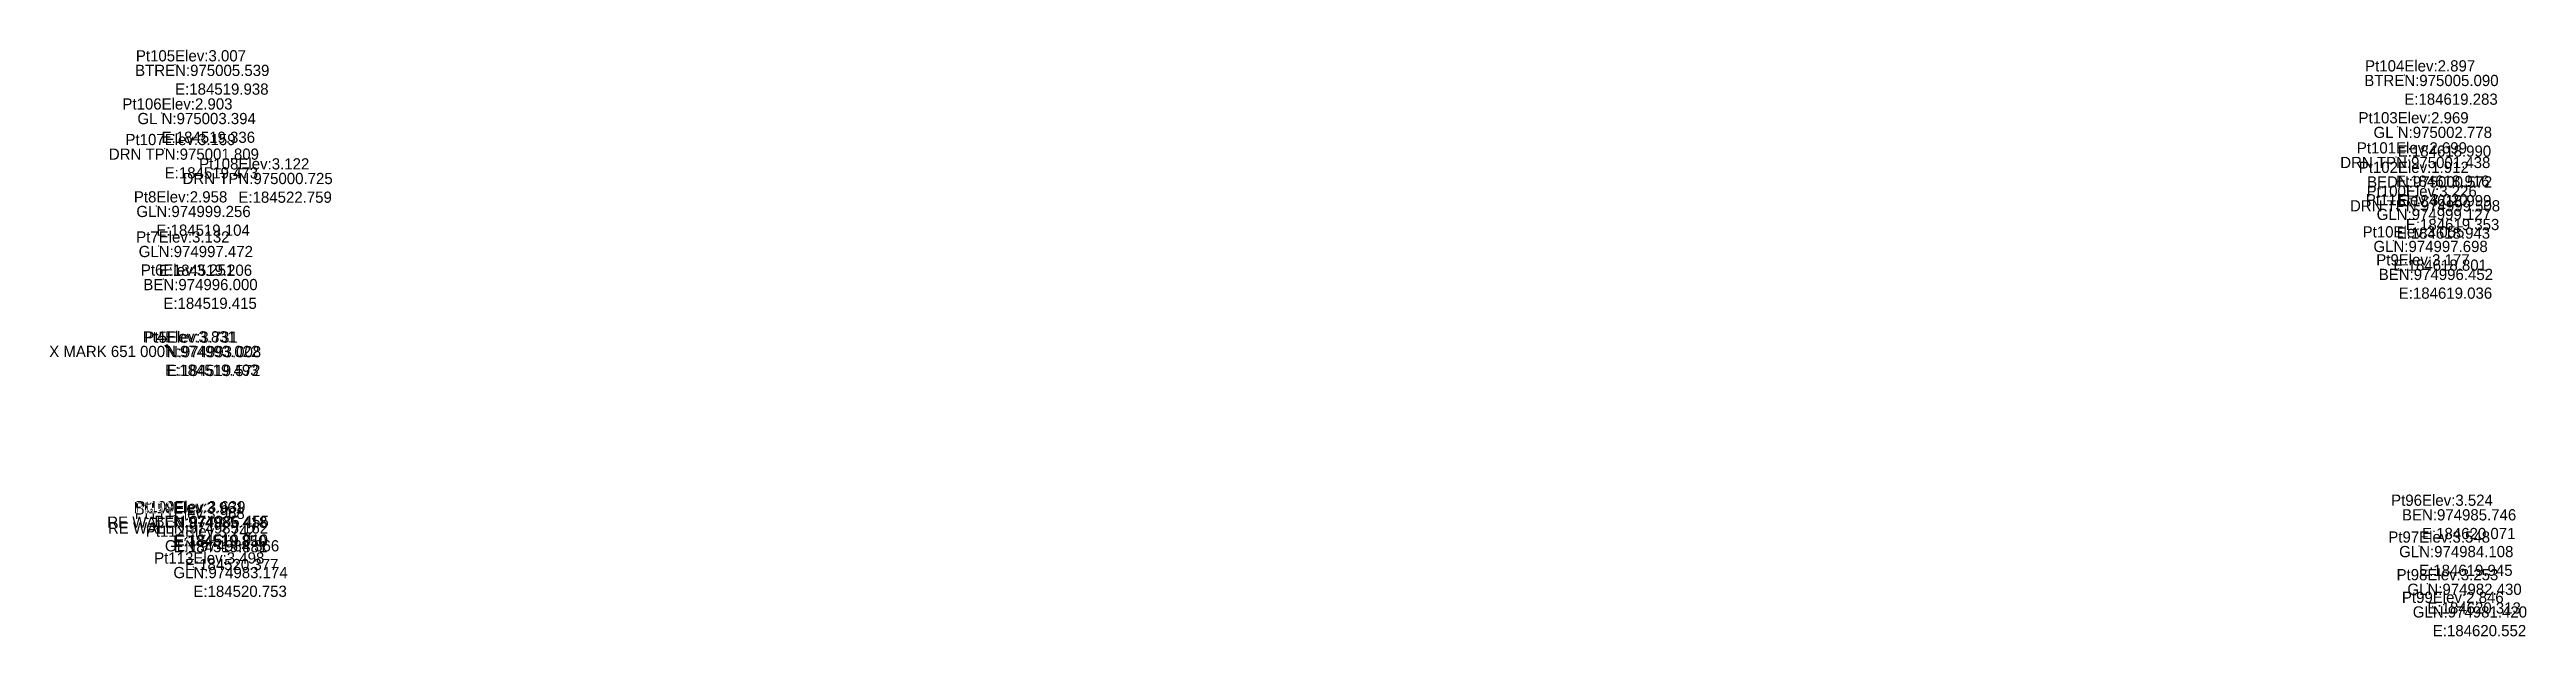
# Model space of a CAD drawing. Header units: metres. Extents: x 179047 to 185643, y 974969 to 975364.
# Drawn here: x 184514.3 to 184624.7, y 974980.1 to 975006.2 of the extents above; entities that cross this region are included whole.
import ezdxf
from ezdxf.enums import TextEntityAlignment as Align

# ---------------------------------------------------------------- set-up
doc = ezdxf.new("R2010")
doc.units = ezdxf.units.M
doc.header["$MEASUREMENT"] = 0
doc.layers.get('0').update_dxf_attribs({"lineweight": 100})
for name, color, linetype, lineweight in [('311531177495131125238.768116', 5, 'Continuous', 0), ('BE', 5, 'Continuous', 0), ('BED', 5, 'Continuous', 0), ('BTRE', 5, 'Continuous', 0), ('Code', 2, 'Continuous', 0), ('Coordinate', 5, 'Continuous', 0), ('DRN TP', 5, 'Continuous', 0), ('GL', 5, 'Continuous', 0), ('Height', 5, 'Continuous', 0), ('Name', 3, 'Continuous', 0), ('RE WALL', 5, 'Continuous', 0), ('X MARK 651 000', 5, 'Continuous', 0)]:
    doc.layers.add(name, color=color, linetype=linetype, lineweight=lineweight)
doc.styles.get("Standard").update_dxf_attribs({"font": '', "height": 2.5})
doc.styles.get('Standard').set_extended_font_data('txt')

msp = doc.modelspace()

# ---------------------------------------------------------------- texts
at = {"layer": 'Code', "color": 2}
for s, p in [('BTRE', (184519.938, 975005.539, 3.007)), ('BTRE', (184619.283, 975005.09, 2.897)), ('GL ', (184519.336, 975003.394, 2.903)), ('GL ', (184618.99, 975002.778, 2.969)), ('DRN TP', (184519.473, 975001.809, 3.159)), ('DRN TP', (184618.916, 975001.438, 2.699)), ('DRN TP', (184522.759, 975000.725, 3.122)), ('BED', (184618.999, 975000.572, 1.912)), ('GL', (184519.104, 974999.256, 2.958)), ('DRN TP', (184619.353, 974999.508, 3.226)), ('GL', (184618.943, 974999.127, 3.02)), ('GL', (184519.206, 974997.472, 3.132)), ('GL', (184618.801, 974997.698, 3.055)), ('BE', (184519.415, 974996, 3.251)), ('BE', (184619.036, 974996.452, 3.177)), ('X MARK 651 000', (184519.493, 974993.022, 3.831)), ('BE', (184620.071, 974985.746, 3.524)), ('RE WALL', (184519.85, 974985.418, 3.961)), ('RE WALL', (184519.881, 974985.162, 3.968)), ('BE', (184519.91, 974985.455, 3.639)), ('GL', (184520.377, 974984.366, 3.742)), ('GL', (184619.945, 974984.108, 3.548)), ('GL', (184520.753, 974983.174, 3.498)), ('GL', (184620.313, 974982.43, 3.253)), ('GL', (184620.552, 974981.42, 2.846))]:
    msp.add_text(s, height=0.5, dxfattribs=at).set_placement(p, align=Align.TOP_RIGHT)
at = {"layer": 'Coordinate', "color": 5, "char_height": 0.5, "width": 6, "attachment_point": 1}
for s, insert in [('N:975005.539\\PE:184519.938', (184519.938, 975005.539, 3.007)), ('N:975005.090\\PE:184619.283', (184619.283, 975005.09, 2.897)), ('N:975003.394\\PE:184519.336', (184519.336, 975003.394, 2.903)), ('N:975002.778\\PE:184618.990', (184618.99, 975002.778, 2.969)), ('N:975001.809\\PE:184519.473', (184519.473, 975001.809, 3.159)), ('N:975001.438\\PE:184618.916', (184618.916, 975001.438, 2.699)), ('N:975000.725\\PE:184522.759', (184522.759, 975000.725, 3.122)), ('N:975000.572\\PE:184618.999', (184618.999, 975000.572, 1.912)), ('N:974999.256\\PE:184519.104', (184519.104, 974999.256, 2.958)), ('N:974999.127\\PE:184618.943', (184618.943, 974999.127, 3.02)), ('N:974999.508\\PE:184619.353', (184619.353, 974999.508, 3.226)), ('N:974997.472\\PE:184519.206', (184519.206, 974997.472, 3.132)), ('N:974997.698\\PE:184618.801', (184618.801, 974997.698, 3.055)), ('N:974996.000\\PE:184519.415', (184519.415, 974996, 3.251)), ('N:974996.452\\PE:184619.036', (184619.036, 974996.452, 3.177)), ('N:974993.022\\PE:184519.493', (184519.493, 974993.022, 3.831)), ('N:974993.008\\PE:184519.572', (184519.572, 974993.008, 3.731)), ('N:974985.746\\PE:184620.071', (184620.071, 974985.746, 3.524)), ('N:974985.418\\PE:184519.850', (184519.85, 974985.418, 3.961)), ('N:974985.162\\PE:184519.881', (184519.881, 974985.162, 3.968)), ('N:974985.455\\PE:184519.910', (184519.91, 974985.455, 3.639)), ('N:974984.366\\PE:184520.377', (184520.377, 974984.366, 3.742)), ('N:974984.108\\PE:184619.945', (184619.945, 974984.108, 3.548)), ('N:974983.174\\PE:184520.753', (184520.753, 974983.174, 3.498)), ('N:974982.430\\PE:184620.313', (184620.313, 974982.43, 3.253)), ('N:974981.420\\PE:184620.552', (184620.552, 974981.42, 2.846))]:
    msp.add_mtext(s, dxfattribs=dict(at, insert=insert))
at = {"layer": 'Height', "color": 5}
for s, p in [('Elev:3.007', (184519.938, 975005.539, 3.007)), ('Elev:2.897', (184619.283, 975005.09, 2.897)), ('Elev:2.903', (184519.336, 975003.394, 2.903)), ('Elev:2.969', (184618.99, 975002.778, 2.969)), ('Elev:3.159', (184519.473, 975001.809, 3.159)), ('Elev:3.122', (184522.759, 975000.725, 3.122)), ('Elev:2.699', (184618.916, 975001.438, 2.699)), ('Elev:1.912', (184618.999, 975000.572, 1.912)), ('Elev:3.226', (184619.353, 974999.508, 3.226)), ('Elev:2.958', (184519.104, 974999.256, 2.958)), ('Elev:3.020', (184618.943, 974999.127, 3.02)), ('Elev:3.132', (184519.206, 974997.472, 3.132)), ('Elev:3.055', (184618.801, 974997.698, 3.055)), ('Elev:3.251', (184519.415, 974996, 3.251)), ('Elev:3.177', (184619.036, 974996.452, 3.177)), ('Elev:3.831', (184519.493, 974993.022, 3.831)), ('Elev:3.731', (184519.572, 974993.008, 3.731)), ('Elev:3.961', (184519.85, 974985.418, 3.961)), ('Elev:3.968', (184519.881, 974985.162, 3.968)), ('Elev:3.639', (184519.91, 974985.455, 3.639)), ('Elev:3.524', (184620.071, 974985.746, 3.524)), ('Elev:3.742', (184520.377, 974984.366, 3.742)), ('Elev:3.548', (184619.945, 974984.108, 3.548)), ('Elev:3.498', (184520.753, 974983.174, 3.498)), ('Elev:3.253', (184620.313, 974982.43, 3.253)), ('Elev:2.846', (184620.552, 974981.42, 2.846))]:
    msp.add_text(s, height=0.5, dxfattribs=at).set_placement(p, align=Align.BOTTOM_LEFT)
at = {"layer": 'Name', "color": 3}
for s, p in [('Pt105', (184519.938, 975005.539, 3.007)), ('Pt104', (184619.283, 975005.09, 2.897)), ('Pt106', (184519.336, 975003.394, 2.903)), ('Pt103', (184618.99, 975002.778, 2.969)), ('Pt107', (184519.473, 975001.809, 3.159)), ('Pt108', (184522.759, 975000.725, 3.122)), ('Pt101', (184618.916, 975001.438, 2.699)), ('Pt102', (184618.999, 975000.572, 1.912)), ('Pt100', (184619.353, 974999.508, 3.226)), ('Pt8', (184519.104, 974999.256, 2.958)), ('Pt11', (184618.943, 974999.127, 3.02)), ('Pt7', (184519.206, 974997.472, 3.132)), ('Pt10', (184618.801, 974997.698, 3.055)), ('Pt6', (184519.415, 974996, 3.251)), ('Pt9', (184619.036, 974996.452, 3.177)), ('Pt4', (184519.493, 974993.022, 3.831)), ('Pt5', (184519.572, 974993.008, 3.731)), ('Pt110', (184519.85, 974985.418, 3.961)), ('Pt111', (184519.881, 974985.162, 3.968)), ('Pt109', (184519.91, 974985.455, 3.639)), ('Pt96', (184620.071, 974985.746, 3.524)), ('Pt112', (184520.377, 974984.366, 3.742)), ('Pt97', (184619.945, 974984.108, 3.548)), ('Pt113', (184520.753, 974983.174, 3.498)), ('Pt98', (184620.313, 974982.43, 3.253)), ('Pt99', (184620.552, 974981.42, 2.846))]:
    msp.add_text(s, height=0.5, dxfattribs=at).set_placement(p, align=Align.BOTTOM_RIGHT)

# ---------------------------------------------------------------- linework, layer by layer
msp.add_point((184519.572, 974993.008, 3.731))
at = {"layer": '311531177495131125238.768116'}
for p in [(184519.336, 975003.394, 2.903), (184618.99, 975002.778, 2.969)]:
    msp.add_point(p, dxfattribs=at)
at = {"layer": 'BE'}
for p in [(184519.415, 974996, 3.251), (184619.036, 974996.452, 3.177), (184620.071, 974985.746, 3.524), (184519.91, 974985.455, 3.639)]:
    msp.add_point(p, dxfattribs=at)
at = {"layer": 'BED'}
msp.add_point((184618.999, 975000.572, 1.912), dxfattribs=at)
at = {"layer": 'BTRE'}
for p in [(184519.938, 975005.539, 3.007), (184619.283, 975005.09, 2.897)]:
    msp.add_point(p, dxfattribs=at)
at = {"layer": 'DRN TP'}
for p in [(184519.473, 975001.809, 3.159), (184618.916, 975001.438, 2.699), (184522.759, 975000.725, 3.122), (184619.353, 974999.508, 3.226)]:
    msp.add_point(p, dxfattribs=at)
at = {"layer": 'GL'}
for p in [(184519.104, 974999.256, 2.958), (184618.943, 974999.127, 3.02), (184519.206, 974997.472, 3.132), (184618.801, 974997.698, 3.055), (184520.377, 974984.366, 3.742), (184619.945, 974984.108, 3.548), (184520.753, 974983.174, 3.498), (184620.313, 974982.43, 3.253), (184620.552, 974981.42, 2.846)]:
    msp.add_point(p, dxfattribs=at)
at = {"layer": 'RE WALL'}
for p in [(184519.85, 974985.418, 3.961), (184519.881, 974985.162, 3.968)]:
    msp.add_point(p, dxfattribs=at)
at = {"layer": 'X MARK 651 000'}
msp.add_point((184519.493, 974993.022, 3.831), dxfattribs=at)

msp.set_redraw_order([(e.dxf.handle, doc.entitydb.next_handle()) for e in msp.query("TEXT MTEXT ATTDEF DIMENSION ARC_DIMENSION")])  # texts and dimensions are drawn at this point

doc.saveas('drawing.dxf')
